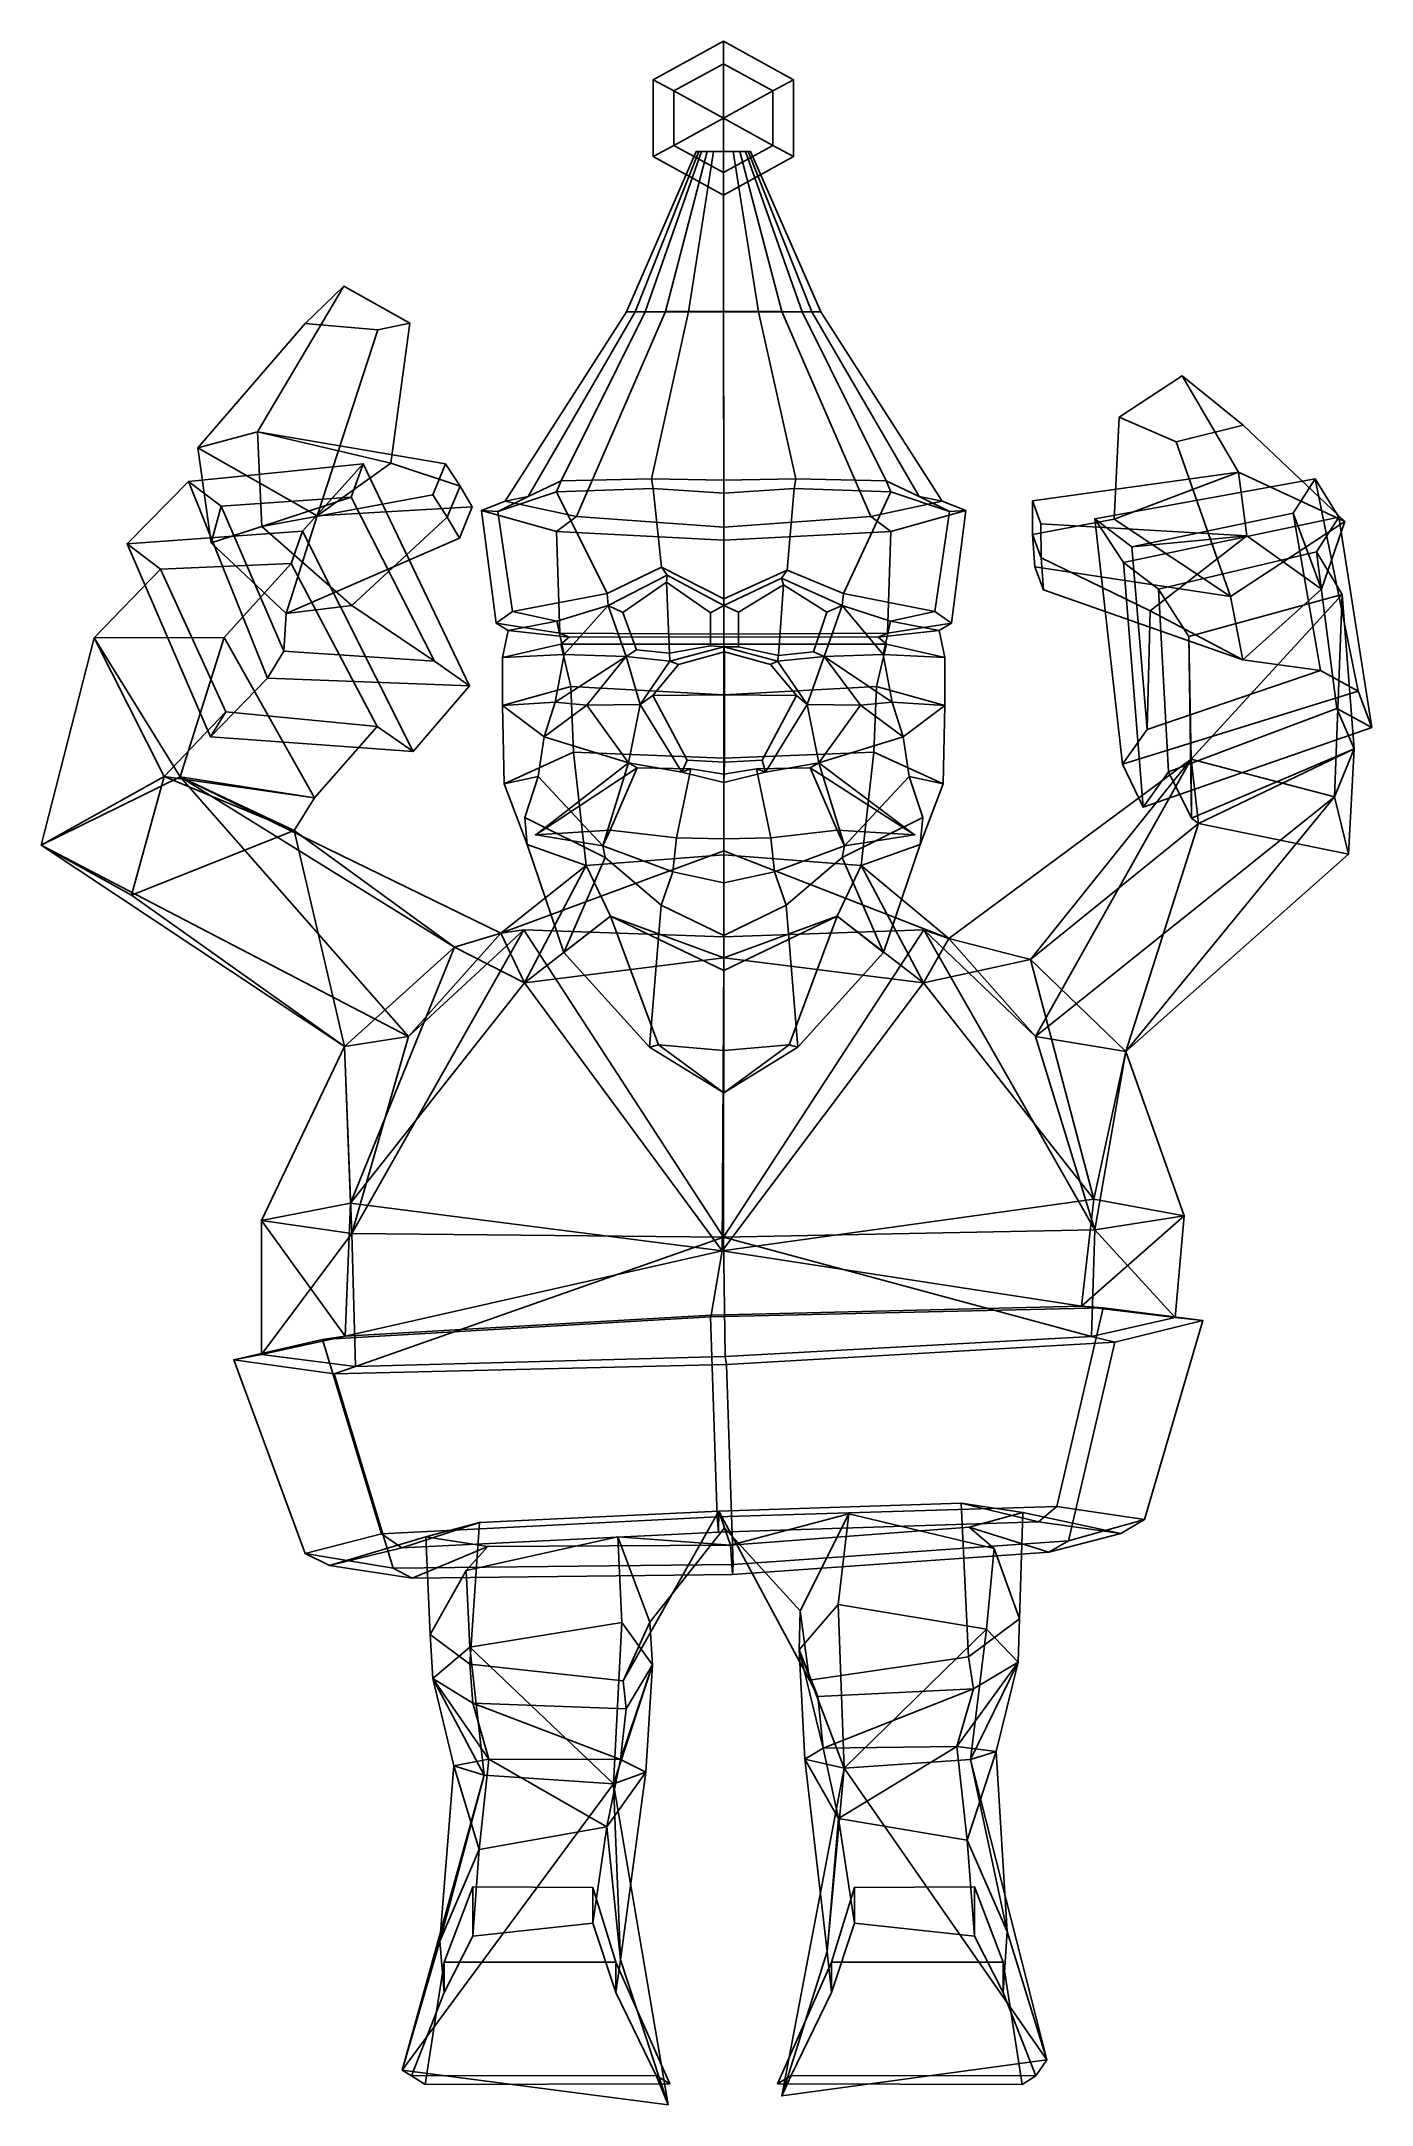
# Model space of a CAD drawing. Extents: x -189 to 176, y -159 to 408.
import ezdxf

# ---------------------------------------------------------------- set-up
doc = ezdxf.new("R2010")
doc.units = 0

msp = doc.modelspace()

# ---------------------------------------------------------------- linework, layer by layer
for p in [(-53.499561, 190.028381, 96.495125), (50.507008, 190.028381, 96.495125)]:
    msp.add_point(p)
for points in [[(-15.578745, 394.205017, 63.430351), (-1.969854, 401.66925, 63.430351), (-1.969851, 407.852844, 48.941158), (-21.21575, 397.296814, 48.941162)], [(-15.578739, 394.205017, 34.451965), (-21.21575, 397.296814, 48.941162), (-1.969851, 407.852844, 48.941158), (-1.969848, 401.66925, 34.451965)], [(11.639069, 394.205017, 63.430351), (17.276043, 397.296814, 48.941158), (-1.969851, 407.852844, 48.941158), (-1.969854, 401.66925, 63.430351)], [(11.639072, 394.205017, 34.451965), (-1.969848, 401.66925, 34.451965), (-1.969851, 407.852844, 48.941158), (17.276043, 397.296814, 48.941158)], [(-21.21575, 376.184753, 48.941162), (-15.578745, 379.27655, 63.430351), (-15.578745, 394.205017, 63.430351), (-21.21575, 397.296814, 48.941162)], [(-21.21575, 376.184753, 48.941162), (-21.21575, 397.296814, 48.941162), (-15.578739, 394.205017, 34.451965), (-15.578739, 379.27655, 34.451965)], [(-1.969855, 386.740784, 69.431976), (-1.969854, 401.66925, 63.430351), (-15.578745, 394.205017, 63.430351)], [(-1.969856, 386.740784, 28.450333), (-15.578739, 394.205017, 34.451965), (-1.969848, 401.66925, 34.451965)], [(-1.969856, 386.740784, 28.450333), (-1.969848, 401.66925, 34.451965), (11.639072, 394.205017, 34.451965)], [(-1.969855, 386.740784, 69.431976), (11.639069, 394.205017, 63.430351), (-1.969854, 401.66925, 63.430351)], [(17.276043, 376.184753, 48.941158), (17.276043, 397.296814, 48.941158), (11.639069, 394.205017, 63.430351), (11.639069, 379.27655, 63.430351)], [(17.276043, 376.184753, 48.941158), (11.639072, 379.27655, 34.451965), (11.639072, 394.205017, 34.451965), (17.276043, 397.296814, 48.941158)], [(-15.578745, 379.27655, 63.430351), (-1.969855, 386.740784, 69.431976), (-15.578745, 394.205017, 63.430351)], [(-15.578739, 379.27655, 34.451965), (-15.578739, 394.205017, 34.451965), (-1.969856, 386.740784, 28.450333)], [(11.639072, 379.27655, 34.451965), (-1.969856, 386.740784, 28.450333), (11.639072, 394.205017, 34.451965)], [(11.639069, 379.27655, 63.430351), (11.639069, 394.205017, 63.430351), (-1.969855, 386.740784, 69.431976)], [(-1.969854, 371.812317, 63.430351), (-1.969855, 386.740784, 69.431976), (-15.578745, 379.27655, 63.430351)], [(-1.969848, 371.812317, 34.451965), (-15.578739, 379.27655, 34.451965), (-1.969856, 386.740784, 28.450333)], [(-1.969848, 371.812317, 34.451965), (-1.969856, 386.740784, 28.450333), (11.639072, 379.27655, 34.451965)], [(-1.969854, 371.812317, 63.430351), (11.639069, 379.27655, 63.430351), (-1.969855, 386.740784, 69.431976)], [(-9.452437, 377.607361, 47.415455), (-6.451492, 377.626282, 43.899387), (-17.898188, 333.626282, 30.320601), (-28.615849, 333.607391, 41.662754)], [(-8.765778, 377.588074, 51.012367), (-9.452437, 377.607361, 47.415455), (-28.615849, 333.607391, 41.662754), (-26.163492, 333.588043, 53.265697)], [(-8.015762, 377.564026, 55.471481), (-8.765778, 377.588074, 51.012367), (-26.163492, 333.588043, 53.265697), (-23.484865, 333.564056, 67.64994)], [(-4.675262, 377.552429, 57.636448), (-8.015762, 377.564026, 55.471481), (-23.484865, 333.564056, 67.64994), (-11.554507, 333.552399, 74.633705)], [(-1.969851, 365.628723, 48.941158), (-1.969854, 371.812317, 63.430351), (-15.578745, 379.27655, 63.430351), (-21.21575, 376.184753, 48.941162)], [(-1.969851, 365.628723, 48.941158), (-21.21575, 376.184753, 48.941162), (-15.578739, 379.27655, 34.451965), (-1.969848, 371.812317, 34.451965)], [(-6.451492, 377.626282, 43.899387), (-1.97984, 377.639038, 41.530643), (-1.928, 333.639038, 22.679499), (-17.898188, 333.626282, 30.320601)], [(-1.97984, 377.545593, 58.899921), (-4.675262, 377.552429, 57.636448), (-11.554507, 333.552399, 74.633705), (-1.928, 333.545593, 78.709419)], [(2.491812, 377.626282, 43.899387), (14.042187, 333.626282, 30.320601), (-1.928, 333.639038, 22.679499), (-1.97984, 377.639038, 41.530643)], [(-1.97984, 377.545593, 58.899921), (-1.928, 333.545593, 78.709419), (7.698507, 333.552399, 74.633705), (0.715582, 377.552429, 57.636448)], [(-1.969851, 365.628723, 48.941158), (17.276043, 376.184753, 48.941158), (11.639069, 379.27655, 63.430351), (-1.969854, 371.812317, 63.430351)], [(-1.969851, 365.628723, 48.941158), (-1.969848, 371.812317, 34.451965), (11.639072, 379.27655, 34.451965), (17.276043, 376.184753, 48.941158)], [(0.715582, 377.552429, 57.636448), (7.698507, 333.552399, 74.633705), (19.628866, 333.564056, 67.64994), (4.056083, 377.564026, 55.471481)], [(5.49276, 377.607361, 47.415455), (24.759855, 333.607391, 41.662754), (14.042187, 333.626282, 30.320601), (2.491812, 377.626282, 43.899387)], [(4.056083, 377.564026, 55.471481), (19.628866, 333.564056, 67.64994), (22.307491, 333.588043, 53.265697), (4.806098, 377.588074, 51.012367)], [(4.806098, 377.588074, 51.012367), (22.307491, 333.588043, 53.265697), (24.759855, 333.607391, 41.662754), (5.49276, 377.607361, 47.415455)], [(-116.796135, 330.330078, 131.516525), (-106.17205, 340.607208, 122.633537), (-129.878754, 300.611115, 93.317497), (-146.310257, 296.257019, 116.628166)], [(-88.040619, 330.467651, 123.863396), (-93.303268, 292.051971, 100.156601), (-129.878754, 300.611115, 93.317497), (-106.17205, 340.607208, 122.633537)], [(-96.842087, 328.655243, 136.360626), (-88.040619, 330.467651, 123.863396), (-106.17205, 340.607208, 122.633537), (-116.796135, 330.330078, 131.516525)], [(-96.842087, 328.655243, 136.360626), (-116.796135, 330.330078, 131.516525), (-146.310257, 296.257019, 116.628166), (-113.487076, 277.589539, 118.397804)], [(-96.842087, 328.655243, 136.360626), (-113.487076, 277.589539, 118.397804), (-93.303268, 292.051971, 100.156601), (-88.040619, 330.467651, 123.863396)], [(-42.271126, 277.36557, 16.319864), (-61.859039, 281.614014, 37.509758), (-28.615849, 333.607391, 41.662754), (-17.898188, 333.626282, 30.320601)], [(-61.859039, 281.614014, 37.509758), (-55.5891, 282.914063, 60.679428), (-26.163492, 333.588043, 53.265697), (-28.615849, 333.607391, 41.662754)], [(-55.5891, 282.914063, 60.679428), (-46.548569, 287.193878, 88.605896), (-23.484865, 333.564056, 67.64994), (-26.163492, 333.588043, 53.265697)], [(-46.548569, 287.193878, 88.605896), (-21.688263, 287.709778, 101.565422), (-11.554507, 333.552399, 74.633705), (-23.484865, 333.564056, 67.64994)], [(-1.9, 274.470825, -2.974264), (-42.271126, 277.36557, 16.319864), (-17.898188, 333.626282, 30.320601), (-1.928, 333.639038, 22.679499)], [(-1.9, 287.392395, 108.993706), (-1.928, 333.545593, 78.709419), (-11.554507, 333.552399, 74.633705), (-21.688263, 287.709778, 101.565422)], [(-1.9, 274.470825, -2.974264), (-1.928, 333.639038, 22.679499), (14.042187, 333.626282, 30.320601), (38.471123, 277.36557, 16.319864)], [(-1.9, 287.392395, 108.993706), (17.88826, 287.709778, 101.565422), (7.698507, 333.552399, 74.633705), (-1.928, 333.545593, 78.709419)], [(42.748573, 287.193878, 88.605896), (19.628866, 333.564056, 67.64994), (7.698507, 333.552399, 74.633705), (17.88826, 287.709778, 101.565422)], [(38.471123, 277.36557, 16.319864), (14.042187, 333.626282, 30.320601), (24.759855, 333.607391, 41.662754), (58.059044, 281.614014, 37.509758)], [(51.789104, 282.914063, 60.679428), (22.307491, 333.588043, 53.265697), (19.628866, 333.564056, 67.64994), (42.748573, 287.193878, 88.605896)], [(58.059044, 281.614014, 37.509758), (24.759855, 333.607391, 41.662754), (22.307491, 333.588043, 53.265697), (51.789104, 282.914063, 60.679428)], [(106.707024, 304.673065, 139.895264), (123.967827, 315.977142, 135.666412), (139.430069, 289.519653, 75.305191), (105.302803, 276.700897, 94.102676)], [(122.304306, 297.932861, 148.864761), (140.740799, 302.419159, 136.007782), (123.967827, 315.977142, 135.666412), (106.707024, 304.673065, 139.895264)], [(140.740799, 302.419159, 136.007782), (168.656158, 275.980103, 91.575188), (139.430069, 289.519653, 75.305191), (123.967827, 315.977142, 135.666412)], [(-146.310257, 296.257019, 116.628166), (-129.878754, 300.611115, 93.317497), (-128.686539, 274.631042, 82.076317), (-142.639893, 270.129944, 101.611229)], [(-78.292671, 291.87149, 86.58638), (-81.771301, 283.299133, 81.718895), (-128.686539, 274.631042, 82.076317), (-129.878754, 300.611115, 93.317497)], [(-74.256271, 285.73172, 93.696899), (-78.292671, 291.87149, 86.58638), (-129.878754, 300.611115, 93.317497), (-93.303268, 292.051971, 100.156601)], [(122.304306, 297.932861, 148.864761), (106.707024, 304.673065, 139.895264), (105.302803, 276.700897, 94.102676), (137.223434, 255.399231, 98.590897)], [(122.304306, 297.932861, 148.864761), (137.223434, 255.399231, 98.590897), (168.656158, 275.980103, 91.575188), (140.740799, 302.419159, 136.007782)], [(-113.487076, 277.589539, 118.397804), (-146.310257, 296.257019, 116.628166), (-142.639893, 270.129944, 101.611229), (-122.041992, 250.766907, 109.1576)], [(-148.883682, 287.014587, 113.776871), (-100.886505, 291.864563, 74.571007), (-117.563591, 273.328033, 53.889252), (-165.693817, 269.890259, 90.947243)], [(-148.883682, 287.014587, 113.776871), (-139.840424, 280.190887, 112.591423), (-104.178917, 282.660004, 84.043472), (-100.886505, 291.864563, 74.571007)], [(-87.202057, 212.84082, 78.97377), (-117.563591, 273.328033, 53.889252), (-100.886505, 291.864563, 74.571007), (-71.653732, 230.882294, 101.99588)], [(-70.943413, 280.018707, 100.840294), (-74.256271, 285.73172, 93.696899), (-93.303268, 292.051971, 100.156601), (-113.487076, 277.589539, 118.397804)], [(-71.653732, 230.882294, 101.99588), (-100.886505, 291.864563, 74.571007), (-104.178917, 282.660004, 84.043472), (-81.332893, 237.666412, 103.666428)], [(-74.256271, 285.73172, 93.696899), (-77.837723, 277.176331, 88.864227), (-81.771301, 283.299133, 81.718895), (-78.292671, 291.87149, 86.58638)], [(82.855446, 272.407166, 92.18084), (105.302803, 276.700897, 94.102676), (139.430069, 289.519653, 75.305191), (82.884834, 281.672058, 85.655472)], [(82.884834, 281.672058, 85.655472), (139.430069, 289.519653, 75.305191), (141.762955, 272.114258, 47.781498), (85.20417, 275.341095, 74.92437)], [(168.656158, 275.980103, 91.575188), (162.282776, 257.44281, 62.725075), (141.762955, 272.114258, 47.781498), (139.430069, 289.519653, 75.305191)], [(-142.77562, 216.872803, 115.574081), (-127.183548, 232.989594, 141.35762), (-148.883682, 287.014587, 113.776871), (-165.693817, 269.890259, 90.947243)], [(-127.183548, 232.989594, 141.35762), (-122.709167, 240.443787, 132.394287), (-139.840424, 280.190887, 112.591423), (-148.883682, 287.014587, 113.776871)], [(-77.837723, 277.176331, 88.864227), (-103.985054, 252.976288, 88.683334), (-128.686539, 274.631042, 82.076317), (-81.771301, 283.299133, 81.718895)], [(-70.943413, 280.018707, 100.840294), (-74.441696, 271.422791, 95.961746), (-77.837723, 277.176331, 88.864227), (-74.256271, 285.73172, 93.696899)], [(-47.79092, 284.123016, 92.966484), (-46.548569, 287.193878, 88.605896), (-55.5891, 282.914063, 60.679428), (-63.887779, 278.750275, 61.73048)], [(-33.883507, 256.224945, 96.802116), (-47.79092, 284.123016, 92.966484), (-63.887779, 278.750275, 61.73048), (-59.840714, 251.295624, 77.739914)], [(-21.299599, 285.033386, 106.255333), (-21.688263, 287.709778, 101.565422), (-46.548569, 287.193878, 88.605896), (-47.79092, 284.123016, 92.966484)], [(-18.942772, 263.470642, 108.592934), (-21.299599, 285.033386, 106.255333), (-47.79092, 284.123016, 92.966484), (-33.883507, 256.224945, 96.802116)], [(-1.9, 283.755066, 112.282356), (-1.9, 287.392395, 108.993706), (-21.688263, 287.709778, 101.565422), (-21.299599, 285.033386, 106.255333)], [(-1.9, 254.805237, 112.074959), (-1.9, 283.755066, 112.282356), (-21.299599, 285.033386, 106.255333), (-18.942772, 263.470642, 108.592934)], [(-1.9, 283.755066, 112.282356), (17.499596, 285.033386, 106.255333), (17.88826, 287.709778, 101.565422), (-1.9, 287.392395, 108.993706)], [(-1.9, 254.805237, 112.074959), (15.546495, 262.663208, 108.592934), (17.499596, 285.033386, 106.255333), (-1.9, 283.755066, 112.282356)], [(15.546495, 262.663208, 108.592934), (30.955547, 256.224945, 96.802124), (43.990925, 284.123016, 92.966484), (17.499596, 285.033386, 106.255333)], [(17.499596, 285.033386, 106.255333), (43.990925, 284.123016, 92.966484), (42.748573, 287.193878, 88.605896), (17.88826, 287.709778, 101.565422)], [(30.955547, 256.224945, 96.802124), (56.040722, 251.295624, 77.739914), (60.08778, 278.750275, 61.73048), (43.990925, 284.123016, 92.966484)], [(43.990925, 284.123016, 92.966484), (60.08778, 278.750275, 61.73048), (51.789104, 282.914063, 60.679428), (42.748573, 287.193878, 88.605896)], [(160.465103, 287.748352, 65.202347), (166.970886, 277.221527, 34.479782), (107.892014, 264.79184, 26.941872), (99.984322, 276.705963, 56.010513)], [(160.465103, 287.748352, 65.202347), (99.984322, 276.705963, 56.010513), (110.131363, 269.054718, 60.887794), (154.449432, 278.332977, 67.418335)], [(172.336777, 229.462402, 89.943077), (160.465103, 287.748352, 65.202347), (154.449432, 278.332977, 67.418335), (161.9879, 235.069275, 85.772942)], [(176.043701, 219.499634, 57.467598), (166.970886, 277.221527, 34.479782), (160.465103, 287.748352, 65.202347), (172.336777, 229.462402, 89.943077)], [(-142.639893, 270.129944, 101.611229), (-128.686539, 274.631042, 82.076317), (-104.178917, 282.660004, 84.043472), (-139.840424, 280.190887, 112.591423)], [(-122.041992, 250.766907, 109.1576), (-142.639893, 270.129944, 101.611229), (-139.840424, 280.190887, 112.591423), (-122.709167, 240.443787, 132.394287)], [(-103.985054, 252.976288, 88.683334), (-81.332893, 237.666412, 103.666428), (-104.178917, 282.660004, 84.043472), (-128.686539, 274.631042, 82.076317)], [(-70.943413, 280.018707, 100.840294), (-113.487076, 277.589539, 118.397804), (-122.041992, 250.766907, 109.1576), (-74.441696, 271.422791, 95.961746)], [(-63.887779, 278.750275, 61.73048), (-55.5891, 282.914063, 60.679428), (-61.859039, 281.614014, 37.509758), (-68.413467, 278.995697, 35.851646)], [(-68.413467, 278.995697, 35.851646), (-61.859039, 281.614014, 37.509758), (-42.271126, 277.36557, 16.319864), (-47.799843, 273.230621, 12.511164)], [(-59.840714, 251.295624, 77.739914), (-63.887779, 278.750275, 61.73048), (-68.413467, 278.995697, 35.851646), (-64.414131, 248.131836, 40.018829)], [(-64.414131, 248.131836, 40.018829), (-68.413467, 278.995697, 35.851646), (-47.799843, 273.230621, 12.511164), (-46.904514, 245.393494, 13.866787)], [(64.613472, 278.995697, 35.851646), (43.999844, 273.230621, 12.511164), (38.471123, 277.36557, 16.319864), (58.059044, 281.614014, 37.509758)], [(60.614136, 248.131836, 40.018829), (43.104519, 245.393494, 13.866787), (43.999844, 273.230621, 12.511164), (64.613472, 278.995697, 35.851646)], [(60.08778, 278.750275, 61.73048), (64.613472, 278.995697, 35.851646), (58.059044, 281.614014, 37.509758), (51.789104, 282.914063, 60.679428)], [(56.040722, 251.295624, 77.739914), (60.614136, 248.131836, 40.018829), (64.613472, 278.995697, 35.851646), (60.08778, 278.750275, 61.73048)], [(82.855446, 272.407166, 92.18084), (82.884834, 281.672058, 85.655472), (85.20417, 275.341095, 74.92437), (85.298012, 266.082306, 81.452019)], [(162.282776, 257.44281, 62.725075), (154.449432, 278.332977, 67.418335), (110.131363, 269.054718, 60.887794), (141.762955, 272.114258, 47.781498)], [(140.664307, 238.080383, 71.145538), (161.9879, 235.069275, 85.772942), (154.449432, 278.332977, 67.418335), (162.282776, 257.44281, 62.725075)], [(-165.693817, 269.890259, 90.947243), (-117.563591, 273.328033, 53.889252), (-120.640938, 264.495483, 62.920246), (-156.528046, 262.938843, 89.773048)], [(-74.441696, 271.422791, 95.961746), (-122.041992, 250.766907, 109.1576), (-103.985054, 252.976288, 88.683334), (-77.837723, 277.176331, 88.864227)], [(-87.202057, 212.84082, 78.97377), (-97.064598, 219.719574, 80.702232), (-120.640938, 264.495483, 62.920246), (-117.563591, 273.328033, 53.889252)], [(-47.799843, 273.230621, 12.511164), (-42.271126, 277.36557, 16.319864), (-1.9, 274.470825, -2.974264), (-1.9, 270.855133, -7.526243)], [(-46.904514, 245.393494, 13.866787), (-47.799843, 273.230621, 12.511164), (-1.9, 270.855133, -7.526243), (-1.9, 245.1073, -5.901319)], [(43.999844, 273.230621, 12.511164), (-1.9, 270.855133, -7.526243), (-1.9, 274.470825, -2.974264), (38.471123, 277.36557, 16.319864)], [(43.104519, 245.393494, 13.866787), (-1.9, 245.1073, -5.901319), (-1.9, 270.855133, -7.526243), (43.999844, 273.230621, 12.511164)], [(83.552284, 263.580658, 98.636383), (137.223434, 255.399231, 98.590897), (105.302803, 276.700897, 94.102676), (82.855446, 272.407166, 92.18084)], [(83.552284, 263.580658, 98.636383), (82.855446, 272.407166, 92.18084), (85.298012, 266.082306, 81.452019), (85.889748, 257.231689, 87.874039)], [(85.298012, 266.082306, 81.452019), (85.20417, 275.341095, 74.92437), (141.762955, 272.114258, 47.781498), (115.241638, 251.464478, 55.77462)], [(113.274979, 197.563721, 52.65485), (107.632401, 209.371094, 83.085236), (99.984322, 276.705963, 56.010513), (107.892014, 264.79184, 26.941872)], [(107.632401, 209.371094, 83.085236), (114.424667, 218.956238, 80.965981), (110.131363, 269.054718, 60.887794), (99.984322, 276.705963, 56.010513)], [(166.970886, 277.221527, 34.479782), (160.897736, 267.645142, 36.742966), (117.532272, 257.423126, 31.612015), (107.892014, 264.79184, 26.941872)], [(115.241638, 251.464478, 55.77462), (141.762955, 272.114258, 47.781498), (110.131363, 269.054718, 60.887794), (114.424667, 218.956238, 80.965981)], [(137.223434, 255.399231, 98.590897), (140.664307, 238.080383, 71.145538), (162.282776, 257.44281, 62.725075), (168.656158, 275.980103, 91.575188)], [(176.043701, 219.499634, 57.467598), (166.454437, 224.678772, 53.609478), (160.897736, 267.645142, 36.742966), (166.970886, 277.221527, 34.479782)], [(-142.77562, 216.872803, 115.574081), (-165.693817, 269.890259, 90.947243), (-156.528046, 262.938843, 89.773048), (-138.621445, 223.765625, 107.273788)], [(160.897736, 267.645142, 36.742966), (167.930206, 255.989136, 3.288948), (125.801514, 244.426941, -1.098308), (117.532272, 257.423126, 31.612015)], [(171.196945, 213.646301, 19.458632), (167.930206, 255.989136, 3.288948), (160.897736, 267.645142, 36.742966), (166.454437, 224.678772, 53.609478)], [(-156.528046, 262.938843, 89.773048), (-120.640938, 264.495483, 62.920246), (-139.034302, 244.199951, 39.318951), (-174.727325, 244.123993, 64.887749)], [(-155.516953, 206.056946, 80.601097), (-138.621445, 223.765625, 107.273788), (-156.528046, 262.938843, 89.773048), (-174.727325, 244.123993, 64.887749)], [(-139.034302, 244.199951, 39.318951), (-120.640938, 264.495483, 62.920246), (-97.064598, 219.719574, 80.702232), (-114.221344, 200.147003, 55.657902)], [(-18.942772, 263.470642, 108.592934), (-33.883507, 256.224945, 96.802116), (-33.590797, 252.92804, 94.976685), (-17.374081, 261.256104, 107.094673)], [(-17.632929, 259.360931, 104.469688), (-17.374081, 261.256104, 107.094673), (-33.590797, 252.92804, 94.976685), (-29.570061, 250.992188, 94.654114)], [(-1.9, 254.805237, 112.074959), (-18.942772, 263.470642, 108.592934), (-17.374081, 261.256104, 107.094673), (-1.9, 252.923645, 109.102097)], [(-17.632929, 259.360931, 104.469688), (-5.485055, 250.989014, 106.095718), (-1.9, 252.923645, 109.102097), (-17.374081, 261.256104, 107.094673)], [(-1.9, 254.805237, 112.074959), (-1.9, 252.923645, 109.102097), (13.977801, 260.448669, 107.094673), (15.546495, 262.663208, 108.592934)], [(15.546495, 262.663208, 108.592934), (13.977801, 260.448669, 107.094673), (30.662834, 252.92804, 94.976685), (30.955547, 256.224945, 96.802124)], [(83.552284, 263.580658, 98.636383), (85.889748, 257.231689, 87.874039), (140.664307, 238.080383, 71.145538), (137.223434, 255.399231, 98.590897)], [(85.889748, 257.231689, 87.874039), (85.298012, 266.082306, 81.452019), (115.241638, 251.464478, 55.77462), (140.664307, 238.080383, 71.145538)], [(113.274979, 197.563721, 52.65485), (107.892014, 264.79184, 26.941872), (117.532272, 257.423126, 31.612015), (120.219032, 207.298309, 50.511959)], [(-47.675175, 248.63974, 78.249641), (-33.590797, 252.92804, 94.976685), (-33.883507, 256.224945, 96.802116), (-59.840714, 251.295624, 77.739914)], [(-16.733572, 239.867798, 102.64016), (-17.632929, 259.360931, 104.469688), (-29.570061, 250.992188, 94.654114), (-25.823059, 240.802368, 97.547935)], [(-5.485055, 250.989014, 106.095718), (-17.632929, 259.360931, 104.469688), (-16.733572, 239.867798, 102.64016), (-5.485055, 241.871765, 106.939919)], [(14.484674, 258.665771, 104.268639), (13.977801, 260.448669, 107.094673), (-1.9, 252.923645, 109.102097), (2.138192, 251.108276, 106.276031)], [(2.138192, 251.108276, 106.276031), (2.138192, 241.603668, 107.318275), (13.16766, 239.255432, 102.009949), (14.484674, 258.665771, 104.268639)], [(13.16766, 239.255432, 102.009949), (22.729984, 240.251465, 95.723228), (26.404018, 251.111694, 92.15062), (14.484674, 258.665771, 104.268639)], [(14.484674, 258.665771, 104.268639), (26.404018, 251.111694, 92.15062), (30.662834, 252.92804, 94.976685), (13.977801, 260.448669, 107.094673)], [(43.875175, 248.63974, 78.249641), (56.040722, 251.295624, 77.739914), (30.955547, 256.224945, 96.802124), (30.662834, 252.92804, 94.976685)], [(125.801514, 244.426941, -1.098308), (126.538307, 194.58432, 17.299337), (120.219032, 207.298309, 50.511959), (117.532272, 257.423126, 31.612015)], [(167.930206, 255.989136, 3.288948), (126.504143, 210.737549, -41.764286), (125.801514, 244.426941, -1.098308)], [(167.930206, 255.989136, 3.288948), (165.78508, 200.386475, -56.96104), (126.504143, 210.737549, -41.764286)], [(171.196945, 213.646301, 19.458632), (165.78508, 200.386475, -56.96104), (167.930206, 255.989136, 3.288948)], [(-122.041992, 250.766907, 109.1576), (-122.709167, 240.443787, 132.394287), (-81.332893, 237.666412, 103.666428), (-103.985054, 252.976288, 88.683334)], [(-59.840714, 251.295624, 77.739914), (-64.414131, 248.131836, 40.018829), (-61.108589, 246.118103, 41.26128), (-47.675175, 248.63974, 78.249641)], [(-45.702423, 239.522278, 78.655991), (-33.590797, 252.92804, 94.976685), (-47.675175, 248.63974, 78.249641)], [(-28.66053, 238.96167, 98.549278), (-33.590797, 252.92804, 94.976685), (-45.702423, 239.522278, 78.655991)], [(-25.823059, 240.802368, 97.547935), (-29.570061, 250.992188, 94.654114), (-33.590797, 252.92804, 94.976685), (-28.66053, 238.96167, 98.549278)], [(-5.485055, 241.871765, 106.939919), (-1.9, 241.624329, 110.144325), (-1.9, 252.923645, 109.102097), (-5.485055, 250.989014, 106.095718)], [(2.138192, 241.603668, 107.318275), (2.138192, 251.108276, 106.276031), (-1.9, 252.923645, 109.102097), (-1.9, 241.624329, 110.144325)], [(22.729984, 240.251465, 95.723228), (25.732569, 238.96167, 98.549278), (30.662834, 252.92804, 94.976685), (26.404018, 251.111694, 92.15062)], [(25.732569, 238.96167, 98.549278), (41.90242, 239.522278, 78.655991), (30.662834, 252.92804, 94.976685)], [(41.90242, 239.522278, 78.655991), (43.875175, 248.63974, 78.249641), (30.662834, 252.92804, 94.976685)], [(56.040722, 251.295624, 77.739914), (43.875175, 248.63974, 78.249641), (57.308598, 246.118103, 41.26128), (60.614136, 248.131836, 40.018829)], [(140.664307, 238.080383, 71.145538), (115.241638, 251.464478, 55.77462), (114.424667, 218.956238, 80.965981), (161.9879, 235.069275, 85.772942)], [(-174.727325, 244.123993, 64.887749), (-151.115372, 205.939301, 4.651575), (-189.277847, 187.179932, 14.447527)], [(-155.516953, 206.056946, 80.601097), (-174.727325, 244.123993, 64.887749), (-189.277847, 187.179932, 14.447527)], [(-174.727325, 244.123993, 64.887749), (-139.034302, 244.199951, 39.318951), (-151.115372, 205.939301, 4.651575)], [(-114.221344, 200.147003, 55.657902), (-151.115372, 205.939301, 4.651575), (-139.034302, 244.199951, 39.318951)], [(-64.414131, 248.131836, 40.018829), (-46.904514, 245.393494, 13.866787), (-44.318386, 244.281006, 14.896184), (-61.108589, 246.118103, 41.26128)], [(-47.675175, 248.63974, 78.249641), (-61.108589, 246.118103, 41.26128), (-62.612999, 238.706116, 42.462151), (-45.702423, 239.522278, 78.655991)], [(-62.612999, 238.706116, 42.462151), (-61.108589, 246.118103, 41.26128), (-44.318386, 244.281006, 14.896184), (-46.630749, 242.385498, 12.67251)], [(-46.904514, 245.393494, 13.866787), (-1.9, 245.1073, -5.901319), (-1.9, 244.353821, -2.27502), (-44.318386, 244.281006, 14.896184)], [(-46.630749, 242.385498, 12.67251), (-44.318386, 244.281006, 14.896184), (-1.9, 244.353821, -2.27502), (-1.9, 242.31134, -2.405132)], [(43.104519, 245.393494, 13.866787), (40.518391, 244.281006, 14.896184), (-1.9, 244.353821, -2.27502), (-1.9, 245.1073, -5.901319)], [(42.830746, 242.385498, 12.67251), (-1.9, 242.31134, -2.405132), (-1.9, 244.353821, -2.27502), (40.518391, 244.281006, 14.896184)], [(60.614136, 248.131836, 40.018829), (57.308598, 246.118103, 41.26128), (40.518391, 244.281006, 14.896184), (43.104519, 245.393494, 13.866787)], [(58.813, 238.706116, 42.462151), (42.830746, 242.385498, 12.67251), (40.518391, 244.281006, 14.896184), (57.308598, 246.118103, 41.26128)], [(43.875175, 248.63974, 78.249641), (41.90242, 239.522278, 78.655991), (58.813, 238.706116, 42.462151), (57.308598, 246.118103, 41.26128)], [(126.538307, 194.58432, 17.299337), (125.801514, 244.426941, -1.098308), (126.504143, 210.737549, -41.764286)], [(-127.183548, 232.989594, 141.35762), (-71.653732, 230.882294, 101.99588), (-81.332893, 237.666412, 103.666428), (-122.709167, 240.443787, 132.394287)], [(-62.634781, 225.512207, 44.641083), (-62.612999, 238.706116, 42.462151), (-46.630749, 242.385498, 12.67251), (-43.885971, 230.688446, 11.188781)], [(-45.702423, 239.522278, 78.655991), (-62.612999, 238.706116, 42.462151), (-62.634781, 225.512207, 44.641083), (-48.144192, 226.423096, 78.504814)], [(-48.144192, 226.423096, 78.504814), (-28.66053, 238.96167, 98.549278), (-45.702423, 239.522278, 78.655991)], [(-39.490215, 225.606384, 101.72583), (-28.66053, 238.96167, 98.549278), (-48.144192, 226.423096, 78.504814)], [(-43.885971, 230.688446, 11.188781), (-46.630749, 242.385498, 12.67251), (-1.9, 242.31134, -2.405132), (-1.9, 228.43512, -0.945824)], [(-39.490215, 225.606384, 101.72583), (-24.858456, 225.759705, 104.760262), (-28.66053, 238.96167, 98.549278)], [(-16.733572, 239.867798, 102.64016), (-25.823059, 240.802368, 97.547935), (-28.66053, 238.96167, 98.549278), (-16.70068, 237.680756, 104.835991)], [(-24.858456, 225.759705, 104.760262), (-16.70068, 237.680756, 104.835991), (-28.66053, 238.96167, 98.549278)], [(-1.641618, 228.421082, 128.666168), (-1.641618, 240.237976, 124.536148), (-14.264492, 236.803711, 121.01963), (-21.34082, 228.23938, 122.216965)], [(-16.733572, 239.867798, 102.64016), (-16.70068, 237.680756, 104.835991), (-1.9, 241.624329, 110.144325), (-5.485055, 241.871765, 106.939919)], [(-1.641618, 240.237976, 124.536148), (-1.9, 241.624329, 110.144325), (-16.70068, 237.680756, 104.835991), (-14.264492, 236.803711, 121.01963)], [(40.085972, 230.688446, 11.188781), (-1.9, 228.43512, -0.945824), (-1.9, 242.31134, -2.405132), (42.830746, 242.385498, 12.67251)], [(-1.641618, 240.237976, 124.536148), (10.981255, 236.803711, 121.01963), (12.900679, 237.680756, 104.835991), (-1.9, 241.624329, 110.144325)], [(13.16766, 239.255432, 102.009949), (2.138192, 241.603668, 107.318275), (-1.9, 241.624329, 110.144325), (12.900679, 237.680756, 104.835991)], [(-1.641618, 228.421082, 128.666168), (18.057583, 228.23938, 122.216965), (10.981255, 236.803711, 121.01963), (-1.641618, 240.237976, 124.536148)], [(13.16766, 239.255432, 102.009949), (12.900679, 237.680756, 104.835991), (25.732569, 238.96167, 98.549278), (22.729984, 240.251465, 95.723228)], [(21.058456, 225.759705, 104.760262), (25.732569, 238.96167, 98.549278), (12.900679, 237.680756, 104.835991)], [(35.690216, 225.606384, 101.72583), (25.732569, 238.96167, 98.549278), (21.058456, 225.759705, 104.760262)], [(44.344196, 226.423096, 78.504814), (41.90242, 239.522278, 78.655991), (25.732569, 238.96167, 98.549278)], [(35.690216, 225.606384, 101.72583), (44.344196, 226.423096, 78.504814), (25.732569, 238.96167, 98.549278)], [(58.834785, 225.512207, 44.641083), (40.085972, 230.688446, 11.188781), (42.830746, 242.385498, 12.67251), (58.813, 238.706116, 42.462151)], [(41.90242, 239.522278, 78.655991), (44.344196, 226.423096, 78.504814), (58.834785, 225.512207, 44.641083), (58.813, 238.706116, 42.462151)], [(-142.77562, 216.872803, 115.574081), (-87.202057, 212.84082, 78.97377), (-71.653732, 230.882294, 101.99588), (-127.183548, 232.989594, 141.35762)], [(-21.34082, 228.23938, 122.216965), (-14.264492, 236.803711, 121.01963), (-16.70068, 237.680756, 104.835991), (-24.858456, 225.759705, 104.760262)], [(18.057583, 228.23938, 122.216965), (21.058456, 225.759705, 104.760262), (12.900679, 237.680756, 104.835991), (10.981255, 236.803711, 121.01963)], [(172.336777, 229.462402, 89.943077), (161.9879, 235.069275, 85.772942), (114.424667, 218.956238, 80.965981), (107.632401, 209.371094, 83.085236)], [(-62.198425, 203.957947, 46.003769), (-62.634781, 225.512207, 44.641083), (-43.885971, 230.688446, 11.188781), (-43.093254, 212.700775, 14.099627)], [(-43.093254, 212.700775, 14.099627), (-43.885971, 230.688446, 11.188781), (-1.9, 228.43512, -0.945824), (-1.9, 211.075073, 3.485335)], [(-11.916492, 210.491394, 117.381271), (-21.34082, 228.23938, 122.216965), (-24.858456, 225.759705, 104.760262), (-13.366461, 207.172668, 104.511536)], [(-1.641618, 209.96991, 122.611298), (-1.641618, 228.421082, 128.666168), (-21.34082, 228.23938, 122.216965), (-11.916492, 210.491394, 117.381271)], [(39.293255, 212.700775, 14.099627), (-1.9, 211.075073, 3.485335), (-1.9, 228.43512, -0.945824), (40.085972, 230.688446, 11.188781)], [(-1.641618, 209.96991, 122.611298), (8.633257, 210.491394, 117.381271), (18.057583, 228.23938, 122.216965), (-1.641618, 228.421082, 128.666168)], [(8.633257, 210.491394, 117.381271), (9.566461, 207.172668, 104.511536), (21.058456, 225.759705, 104.760262), (18.057583, 228.23938, 122.216965)], [(58.398434, 203.957947, 46.003769), (39.293255, 212.700775, 14.099627), (40.085972, 230.688446, 11.188781), (58.834785, 225.512207, 44.641083)], [(176.043701, 219.499634, 57.467598), (172.336777, 229.462402, 89.943077), (107.632401, 209.371094, 83.085236), (113.274979, 197.563721, 52.65485)], [(-114.221344, 200.147003, 55.657902), (-97.064598, 219.719574, 80.702232), (-138.621445, 223.765625, 107.273788), (-155.516953, 206.056946, 80.601097)], [(-142.77562, 216.872803, 115.574081), (-138.621445, 223.765625, 107.273788), (-97.064598, 219.719574, 80.702232), (-87.202057, 212.84082, 78.97377)], [(-48.144192, 226.423096, 78.504814), (-62.634781, 225.512207, 44.641083), (-51.210266, 216.899719, 77.948036)], [(-52.81601, 205.969849, 78.12674), (-51.210266, 216.899719, 77.948036), (-62.634781, 225.512207, 44.641083), (-62.198425, 203.957947, 46.003769)], [(-51.210266, 216.899719, 77.948036), (-39.490215, 225.606384, 101.72583), (-48.144192, 226.423096, 78.504814)], [(-27.993595, 209.79303, 98.608398), (-39.490215, 225.606384, 101.72583), (-51.210266, 216.899719, 77.948036)], [(-27.993595, 209.79303, 98.608398), (-24.858456, 225.759705, 104.760262), (-39.490215, 225.606384, 101.72583)], [(-13.366461, 207.172668, 104.511536), (-24.858456, 225.759705, 104.760262), (-27.993595, 209.79303, 98.608398)], [(9.566461, 207.172668, 104.511536), (24.193596, 209.79303, 98.608398), (21.058456, 225.759705, 104.760262)], [(24.193596, 209.79303, 98.608398), (35.690216, 225.606384, 101.72583), (21.058456, 225.759705, 104.760262)], [(24.193596, 209.79303, 98.608398), (47.410271, 216.899719, 77.948036), (35.690216, 225.606384, 101.72583)], [(47.410271, 216.899719, 77.948036), (44.344196, 226.423096, 78.504814), (35.690216, 225.606384, 101.72583)], [(44.344196, 226.423096, 78.504814), (47.410271, 216.899719, 77.948036), (58.834785, 225.512207, 44.641083)], [(49.016014, 205.969849, 78.12674), (58.398434, 203.957947, 46.003769), (58.834785, 225.512207, 44.641083), (47.410271, 216.899719, 77.948036)], [(176.043701, 219.499634, 57.467598), (113.274979, 197.563721, 52.65485), (120.219032, 207.298309, 50.511959), (166.454437, 224.678772, 53.609478)], [(126.538307, 194.58432, 17.299337), (171.196945, 213.646301, 19.458632), (166.454437, 224.678772, 53.609478), (120.219032, 207.298309, 50.511959)], [(-52.81601, 205.969849, 78.12674), (-35.101604, 186.967072, 104.917747), (-27.993595, 209.79303, 98.608398), (-51.210266, 216.899719, 77.948036)], [(49.016014, 205.969849, 78.12674), (47.410271, 216.899719, 77.948036), (24.193596, 209.79303, 98.608398), (31.301603, 186.967072, 104.917747)], [(-55.869884, 187.346283, 50.112881), (-62.198425, 203.957947, 46.003769), (-43.093254, 212.700775, 14.099627), (-39.614113, 181.6073, 31.855993)], [(-25.627405, 208.372375, 112.608627), (-27.993595, 209.79303, 98.608398), (-53.499561, 190.028381, 96.495125)], [(-53.499561, 190.028381, 96.495125), (-27.993595, 209.79303, 98.608398), (-35.101604, 186.967072, 104.917747)], [(-39.614113, 181.6073, 31.855993), (-43.093254, 212.700775, 14.099627), (-1.9, 211.075073, 3.485335), (-1.878063, 184.49292, 8.88728)], [(-25.627405, 208.372375, 112.608627), (-10.930035, 208.110107, 112.725739), (-13.366461, 207.172668, 104.511536), (-27.993595, 209.79303, 98.608398)], [(-1.641618, 209.96991, 122.611298), (-11.916492, 210.491394, 117.381271), (-13.366461, 207.172668, 104.511536), (-1.9, 204.385315, 110.43103)], [(35.869949, 181.6073, 31.855993), (-1.878063, 184.49292, 8.88728), (-1.9, 211.075073, 3.485335), (39.293255, 212.700775, 14.099627)], [(-1.641618, 209.96991, 122.611298), (-1.9, 204.385315, 110.43103), (9.566461, 207.172668, 104.511536), (8.633257, 210.491394, 117.381271)], [(21.827406, 208.372375, 112.608627), (24.193596, 209.79303, 98.608398), (9.566461, 207.172668, 104.511536), (7.130035, 208.110107, 112.725739)], [(21.827406, 208.372375, 112.608627), (50.507008, 190.028381, 96.495125), (24.193596, 209.79303, 98.608398)], [(50.507008, 190.028381, 96.495125), (31.301603, 186.967072, 104.917747), (24.193596, 209.79303, 98.608398)], [(52.069885, 187.346283, 50.112881), (35.869949, 181.6073, 31.855993), (39.293255, 212.700775, 14.099627), (58.398434, 203.957947, 46.003769)], [(82.360832, 155.796265, 46.362541), (126.504143, 210.737549, -41.764286), (59.911247, 161.585083, 4.21295)], [(83.697769, 134.626373, -26.943514), (59.911247, 161.585083, 4.21295), (126.504143, 210.737549, -41.764286)], [(82.360832, 155.796265, 46.362541), (128.510818, 193.126648, 7.806839), (126.504143, 210.737549, -41.764286)], [(83.697769, 134.626373, -26.943514), (126.504143, 210.737549, -41.764286), (165.78508, 200.386475, -56.96104)], [(126.538307, 194.58432, 17.299337), (126.504143, 210.737549, -41.764286), (128.510818, 193.126648, 7.806839)], [(171.196945, 213.646301, 19.458632), (126.538307, 194.58432, 17.299337), (128.510818, 193.126648, 7.806839)], [(171.196945, 213.646301, 19.458632), (128.510818, 193.126648, 7.806839), (169.698685, 184.676331, -15.210768)], [(171.196945, 213.646301, 19.458632), (169.698685, 184.676331, -15.210768), (165.78508, 200.386475, -56.96104)], [(-155.516953, 206.056946, 80.601097), (-189.277847, 187.179932, 14.447527), (-164.525864, 173.449036, 49.538479)], [(-88.460701, 134.643188, -23.653133), (-189.277847, 187.179932, 14.447527), (-151.115372, 205.939301, 4.651575)], [(-155.516953, 206.056946, 80.601097), (-164.525864, 173.449036, 49.538479), (-119.83596, 191.177063, 44.852173)], [(-155.516953, 206.056946, 80.601097), (-119.83596, 191.177063, 44.852173), (-114.221344, 200.147003, 55.657902)], [(-75.856476, 159.168518, 46.2164), (-63.052036, 162.967773, 0.530111), (-151.115372, 205.939301, 4.651575)], [(-75.856476, 159.168518, 46.2164), (-151.115372, 205.939301, 4.651575), (-119.83596, 191.177063, 44.852173)], [(-88.460701, 134.643188, -23.653133), (-151.115372, 205.939301, 4.651575), (-63.052036, 162.967773, 0.530111)], [(-114.221344, 200.147003, 55.657902), (-119.83596, 191.177063, 44.852173), (-151.115372, 205.939301, 4.651575)], [(-55.869884, 187.346283, 50.112881), (-56.539234, 194.711761, 81.29702), (-52.81601, 205.969849, 78.12674), (-62.198425, 203.957947, 46.003769)], [(-52.81601, 205.969849, 78.12674), (-56.539234, 194.711761, 81.29702), (-34.418434, 183.745331, 95.906563), (-35.101604, 186.967072, 104.917747)], [(-33.104607, 191.323669, 115.00264), (-25.627405, 208.372375, 112.608627), (-53.499561, 190.028381, 96.495125)], [(-10.930035, 208.110107, 112.725739), (-25.627405, 208.372375, 112.608627), (-33.104607, 191.323669, 115.00264), (-14.890987, 189.132355, 123.670204)], [(-14.890987, 189.132355, 123.670204), (-1.9, 188.928894, 124.353912), (-1.9, 206.696106, 115.474304), (-10.930035, 208.110107, 112.725739)], [(-1.9, 206.696106, 115.474304), (-1.9, 204.385315, 110.43103), (-13.366461, 207.172668, 104.511536), (-10.930035, 208.110107, 112.725739)], [(11.090986, 189.132355, 123.670204), (7.130035, 208.110107, 112.725739), (-1.9, 206.696106, 115.474304), (-1.9, 188.928894, 124.353912)], [(-1.9, 206.696106, 115.474304), (7.130035, 208.110107, 112.725739), (9.566461, 207.172668, 104.511536), (-1.9, 204.385315, 110.43103)], [(7.130035, 208.110107, 112.725739), (11.090986, 189.132355, 123.670204), (29.304607, 191.323669, 115.00264), (21.827406, 208.372375, 112.608627)], [(29.304607, 191.323669, 115.00264), (50.507008, 190.028381, 96.495125), (21.827406, 208.372375, 112.608627)], [(49.016014, 205.969849, 78.12674), (31.301603, 186.967072, 104.917747), (30.618433, 183.745331, 95.906563), (52.739243, 194.711761, 81.29702)], [(52.069885, 187.346283, 50.112881), (58.398434, 203.957947, 46.003769), (49.016014, 205.969849, 78.12674), (52.739243, 194.711761, 81.29702)], [(108.560509, 130.496582, 7.377975), (83.697769, 134.626373, -26.943514), (165.78508, 200.386475, -56.96104)], [(169.698685, 184.676331, -15.210768), (108.560509, 130.496582, 7.377975), (165.78508, 200.386475, -56.96104)], [(-34.418434, 183.745331, 95.906563), (-56.539234, 194.711761, 81.29702), (-55.869884, 187.346283, 50.112881), (-45.791817, 157.698822, 66.107307)], [(30.618433, 183.745331, 95.906563), (41.991817, 157.698822, 66.107307), (52.069885, 187.346283, 50.112881), (52.739243, 194.711761, 81.29702)], [(108.560509, 130.496582, 7.377975), (128.510818, 193.126648, 7.806839), (82.360832, 155.796265, 46.362541)], [(169.698685, 184.676331, -15.210768), (128.510818, 193.126648, 7.806839), (108.560509, 130.496582, 7.377975)], [(-106.016663, 131.884674, 17.195522), (-189.277847, 187.179932, 14.447527), (-88.460701, 134.643188, -23.653133)], [(-164.525864, 173.449036, 49.538479), (-189.277847, 187.179932, 14.447527), (-106.016663, 131.884674, 17.195522)], [(-164.525864, 173.449036, 49.538479), (-106.016663, 131.884674, 17.195522), (-119.83596, 191.177063, 44.852173)], [(-106.016663, 131.884674, 17.195522), (-75.856476, 159.168518, 46.2164), (-119.83596, 191.177063, 44.852173)], [(-45.791817, 157.698822, 66.107307), (-55.869884, 187.346283, 50.112881), (-39.614113, 181.6073, 31.855993), (-32.955341, 167.635834, 60.032959)], [(-35.101604, 186.967072, 104.917747), (-33.104607, 191.323669, 115.00264), (-53.499561, 190.028381, 96.495125)], [(-14.890987, 189.132355, 123.670204), (-33.104607, 191.323669, 115.00264), (-35.101604, 186.967072, 104.917747), (-15.892614, 179.833313, 113.76458)], [(-19.074909, 170.681824, 115.812431), (-15.892614, 179.833313, 113.76458), (-35.101604, 186.967072, 104.917747), (-34.418434, 183.745331, 95.906563)], [(-1.9, 188.928894, 124.353912), (-14.890987, 189.132355, 123.670204), (-15.892614, 179.833313, 113.76458), (-1.9, 176.866516, 119.235947)], [(-1.9, 188.928894, 124.353912), (-1.9, 176.866516, 119.235947), (12.092613, 179.833313, 113.76458), (11.090986, 189.132355, 123.670204)], [(11.090986, 189.132355, 123.670204), (12.092613, 179.833313, 113.76458), (31.301603, 186.967072, 104.917747), (29.304607, 191.323669, 115.00264)], [(15.274906, 170.681824, 115.812431), (30.618433, 183.745331, 95.906563), (31.301603, 186.967072, 104.917747), (12.092613, 179.833313, 113.76458)], [(41.991817, 157.698822, 66.107307), (29.232119, 167.635834, 60.032959), (35.869949, 181.6073, 31.855993), (52.069885, 187.346283, 50.112881)], [(31.301603, 186.967072, 104.917747), (50.507008, 190.028381, 96.495125), (29.304607, 191.323669, 115.00264)], [(-1.853932, 185.594177, 5.078217), (-1.857344, 161.971313, -46.094997), (-56.752666, 163.926208, -36.493587), (-63.052036, 162.967773, 0.530111)], [(-1.853932, 185.594177, 5.078217), (-63.052036, 162.967773, 0.530111), (-39.614113, 181.6073, 31.855993), (-1.878063, 184.49292, 8.88728)], [(-63.052036, 162.967773, 0.530111), (-56.614574, 149.40509, 59.291286), (-39.614113, 181.6073, 31.855993)], [(-56.614574, 149.40509, 59.291286), (-32.955341, 167.635834, 60.032959), (-39.614113, 181.6073, 31.855993)], [(-22.260035, 131.697266, 97.859222), (-19.074909, 170.681824, 115.812431), (-34.418434, 183.745331, 95.906563), (-45.791817, 157.698822, 66.107307)], [(-1.878063, 184.49292, 8.88728), (35.869949, 181.6073, 31.855993), (59.911247, 161.585083, 4.21295), (-1.853932, 185.594177, 5.078217)], [(-1.853932, 185.594177, 5.078217), (59.911247, 161.585083, 4.21295), (53.064346, 163.926208, -36.493587), (-1.857344, 161.971313, -46.094997)], [(18.460033, 131.697266, 97.859222), (41.991817, 157.698822, 66.107307), (30.618433, 183.745331, 95.906563), (15.274906, 170.681824, 115.812431)], [(52.935226, 149.40509, 59.291286), (35.869949, 181.6073, 31.855993), (29.232119, 167.635834, 60.032959)], [(59.911247, 161.585083, 4.21295), (35.869949, 181.6073, 31.855993), (52.935226, 149.40509, 59.291286)], [(-1.9, 162.336334, 122.178642), (-1.9, 176.866516, 119.235947), (-15.892614, 179.833313, 113.76458), (-19.074909, 170.681824, 115.812431)], [(-1.9, 162.336334, 122.178642), (15.274906, 170.681824, 115.812431), (12.092613, 179.833313, 113.76458), (-1.9, 176.866516, 119.235947)], [(-1.9, 119.180115, 101.101158), (-1.9, 162.336334, 122.178642), (-19.074909, 170.681824, 115.812431), (-22.260035, 131.697266, 97.859222)], [(-1.9, 119.180115, 101.101158), (18.460033, 131.697266, 97.859222), (15.274906, 170.681824, 115.812431), (-1.9, 162.336334, 122.178642)], [(-1.823221, 156.226929, 67.180084), (-32.955341, 167.635834, 60.032959), (-56.614574, 149.40509, 59.291286)], [(-22.260035, 131.697266, 97.859222), (-45.791817, 157.698822, 66.107307), (-32.955341, 167.635834, 60.032959), (-19.841089, 132.389587, 81.952538)], [(-19.841089, 132.389587, 81.952538), (-32.955341, 167.635834, 60.032959), (-1.9, 152.792114, 56.009388), (-1.9, 130.755432, 77.656464)], [(-1.9, 152.792114, 56.009388), (-32.955341, 167.635834, 60.032959), (-1.823221, 156.226929, 67.180084)], [(16.041088, 132.389587, 81.952538), (-1.9, 130.755432, 77.656464), (-1.9, 152.792114, 56.009388), (29.232119, 167.635834, 60.032959)], [(-1.9, 152.792114, 56.009388), (-1.823221, 156.226929, 67.180084), (29.232119, 167.635834, 60.032959)], [(-1.823221, 156.226929, 67.180084), (52.935226, 149.40509, 59.291286), (29.232119, 167.635834, 60.032959)], [(18.460033, 131.697266, 97.859222), (16.041088, 132.389587, 81.952538), (29.232119, 167.635834, 60.032959), (41.991817, 157.698822, 66.107307)], [(-104.39209, 88.909027, 86.683952), (-75.856476, 159.168518, 46.2164), (-106.016663, 131.884674, 17.195522)], [(-104.39209, 88.909027, 86.683952), (-56.614574, 149.40509, 59.291286), (-75.856476, 159.168518, 46.2164)], [(-104.042191, 80.550919, -67.538689), (-56.752666, 163.926208, -36.493587), (-1.917845, 79.543671, -101.610718)], [(-104.042191, 80.550919, -67.538689), (-88.460701, 134.643188, -23.653133), (-56.752666, 163.926208, -36.493587)], [(-88.460701, 134.643188, -23.653133), (-63.052036, 162.967773, 0.530111), (-56.752666, 163.926208, -36.493587)], [(-75.856476, 159.168518, 46.2164), (-56.614574, 149.40509, 59.291286), (-63.052036, 162.967773, 0.530111)], [(-1.917845, 79.543671, -101.610718), (-56.752666, 163.926208, -36.493587), (-1.857344, 161.971313, -46.094997)], [(100.053345, 81.584885, -66.995209), (-1.917845, 79.543671, -101.610718), (53.064346, 163.926208, -36.493587)], [(-1.917845, 79.543671, -101.610718), (-1.857344, 161.971313, -46.094997), (53.064346, 163.926208, -36.493587)], [(82.360832, 155.796265, 46.362541), (59.911247, 161.585083, 4.21295), (52.935226, 149.40509, 59.291286)], [(83.697769, 134.626373, -26.943514), (53.064346, 163.926208, -36.493587), (59.911247, 161.585083, 4.21295)], [(100.053345, 81.584885, -66.995209), (53.064346, 163.926208, -36.493587), (83.697769, 134.626373, -26.943514)], [(-2.3516, 75.780975, 116.87487), (-1.823221, 156.226929, 67.180084), (-56.614574, 149.40509, 59.291286)], [(-2.3516, 75.780975, 116.87487), (52.935226, 149.40509, 59.291286), (-1.823221, 156.226929, 67.180084)], [(99.703453, 89.942993, 87.22744), (82.360832, 155.796265, 46.362541), (52.935226, 149.40509, 59.291286)], [(99.703453, 89.942993, 87.22744), (108.560509, 130.496582, 7.377975), (82.360832, 155.796265, 46.362541)], [(-2.3516, 75.780975, 116.87487), (-56.614574, 149.40509, 59.291286), (-104.39209, 88.909027, 86.683952)], [(-2.3516, 75.780975, 116.87487), (99.703453, 89.942993, 87.22744), (52.935226, 149.40509, 59.291286)], [(-104.39209, 88.909027, 86.683952), (-106.016663, 131.884674, 17.195522), (-128.797012, 84.138596, 0.894748)], [(-128.797012, 84.138596, 0.894748), (-106.016663, 131.884674, 17.195522), (-104.042191, 80.550919, -67.538689)], [(-104.042191, 80.550919, -67.538689), (-106.016663, 131.884674, 17.195522), (-88.460701, 134.643188, -23.653133)], [(-1.9, 119.180115, 101.101158), (-22.260035, 131.697266, 97.859222), (-19.841089, 132.389587, 81.952538)], [(-1.9, 119.180115, 101.101158), (-19.841089, 132.389587, 81.952538), (-1.9, 130.755432, 77.656464)], [(-1.9, 119.180115, 101.101158), (-1.9, 130.755432, 77.656464), (16.041088, 132.389587, 81.952538)], [(-1.9, 119.180115, 101.101158), (16.041088, 132.389587, 81.952538), (18.460033, 131.697266, 97.859222)], [(100.053345, 81.584885, -66.995209), (83.697769, 134.626373, -26.943514), (108.560509, 130.496582, 7.377975)], [(99.703453, 89.942993, 87.22744), (124.497345, 85.421814, 1.569239), (108.560509, 130.496582, 7.377975)], [(124.497345, 85.421814, 1.569239), (100.053345, 81.584885, -66.995209), (108.560509, 130.496582, 7.377975)], [(-105.822853, 52.394424, 73.051025), (-104.39209, 88.909027, 86.683952), (-128.797012, 84.138596, 0.894748)], [(-105.822853, 52.394424, 73.051025), (-2.3516, 75.780975, 116.87487), (-104.39209, 88.909027, 86.683952)], [(96.307068, 60.592422, 77.3601), (99.703453, 89.942993, 87.22744), (-2.3516, 75.780975, 116.87487)], [(96.307068, 60.592422, 77.3601), (124.497345, 85.421814, 1.569239), (99.703453, 89.942993, 87.22744)], [(96.307068, 60.592422, 77.3601), (122.041771, 57.529755, 2.696113), (124.497345, 85.421814, 1.569239)], [(122.041771, 57.529755, 2.696113), (100.053345, 81.584885, -66.995209), (124.497345, 85.421814, 1.569239)], [(-105.822853, 52.394424, 73.051025), (-128.797012, 84.138596, 0.894748), (-128.827896, 47.35498, -2.652009)], [(-128.827896, 47.35498, -2.652009), (-128.797012, 84.138596, 0.894748), (-104.042191, 80.550919, -67.538689)], [(-128.827896, 47.35498, -2.652009), (-104.042191, 80.550919, -67.538689), (-103.017387, 44.067261, -81.492874)], [(-103.017387, 44.067261, -81.492874), (-104.042191, 80.550919, -67.538689), (-1.917845, 79.543671, -101.610718)], [(-103.017387, 44.067261, -81.492874), (-1.917845, 79.543671, -101.610718), (-1.499013, 46.823563, -109.485374)], [(99.112534, 52.265259, -77.1838), (-1.917845, 79.543671, -101.610718), (100.053345, 81.584885, -66.995209)], [(99.112534, 52.265259, -77.1838), (-1.499013, 46.823563, -109.485374), (-1.917845, 79.543671, -101.610718)], [(122.041771, 57.529755, 2.696113), (99.112534, 52.265259, -77.1838), (100.053345, 81.584885, -66.995209)], [(-105.822853, 52.394424, 73.051025), (-5.306717, 58.171188, 105.344353), (-2.3516, 75.780975, 116.87487)], [(96.307068, 60.592422, 77.3601), (-2.3516, 75.780975, 116.87487), (-5.306717, 58.171188, 105.344353)], [(-5.492039, 57.652649, 117.618668), (-5.306717, 58.171188, 105.344353), (-105.822853, 52.394424, 73.051025), (-112.033249, 51.427872, 81.278229)], [(-3.702699, 2.779785, 114.847794), (-5.492039, 57.652649, 117.618668), (-112.033249, 51.427872, 81.278229), (-95.834572, -1.896973, 78.8638)], [(-5.492039, 57.652649, 117.618668), (102.288383, 60.120331, 85.847206), (96.307068, 60.592422, 77.3601), (-5.306717, 58.171188, 105.344353)], [(-3.702699, 2.779785, 114.847794), (89.605637, 5.62413, 82.817078), (102.288383, 60.120331, 85.847206), (-5.492039, 57.652649, 117.618668)], [(102.288383, 60.120331, 85.847206), (89.605637, 5.62413, 82.817078), (113.63961, 2.032791, -0.302801), (129.699814, 56.665985, 2.799332)], [(113.63961, 2.032791, -0.302801), (92.77581, -3.785568, -91.81752), (105.458557, 50.710632, -88.787392), (129.699814, 56.665985, 2.799332)], [(129.699814, 56.665985, 2.799332), (122.041771, 57.529755, 2.696113), (96.307068, 60.592422, 77.3601), (102.288383, 60.120331, 85.847206)], [(105.458557, 50.710632, -88.787392), (99.112534, 52.265259, -77.1838), (122.041771, 57.529755, 2.696113), (129.699814, 56.665985, 2.799332)], [(-136.40947, 45.873123, -2.873673), (-112.033249, 51.427872, 81.278229), (-105.822853, 52.394424, 73.051025), (-128.827896, 47.35498, -2.652009)], [(-112.033249, 51.427872, 81.278229), (-136.40947, 45.873123, -2.873673), (-116.833344, -7.314728, -5.216098), (-95.834572, -1.896973, 78.8638)], [(105.458557, 50.710632, -88.787392), (-1.087817, 44.579224, -125.123955), (-1.499013, 46.823563, -109.485374), (99.112534, 52.265259, -77.1838)], [(-108.863075, 42.018173, -93.356369), (-136.40947, 45.873123, -2.873673), (-128.827896, 47.35498, -2.652009), (-103.017387, 44.067261, -81.492874)], [(-116.833344, -7.314728, -5.216098), (-136.40947, 45.873123, -2.873673), (-108.863075, 42.018173, -93.356369), (-92.664398, -11.306656, -95.770798)], [(-108.863075, 42.018173, -93.356369), (-103.017387, 44.067261, -81.492874), (-1.499013, 46.823563, -109.485374), (-1.087817, 44.579224, -125.123955)], [(92.77581, -3.785568, -91.81752), (0.703844, -10.299683, -127.894302), (-1.087817, 44.579224, -125.123955), (105.458557, 50.710632, -88.787392)], [(-92.664398, -11.306656, -95.770798), (-108.863075, 42.018173, -93.356369), (-1.087817, 44.579224, -125.123955), (0.703844, -10.299683, -127.894302)], [(-3.361768, -1.473648, 102.332512), (-3.2029, 4.288437, 81.531982), (63.328045, 6.542435, 58.538158), (84.573685, 1.398071, 74.108055)], [(-3.2029, 4.288437, 81.531982), (21.696672, -42.07637, 44.966366), (65.34713, -35.631454, 28.680681), (63.328045, 6.542435, 58.538158)], [(63.328045, 6.542435, 58.538158), (65.34713, -35.631454, 28.680681), (79.285019, -25.270477, -7.052794), (80.27758, 3.967941, -0.845916)], [(84.573685, 1.398071, 74.108055), (63.328045, 6.542435, 58.538158), (80.27758, 3.967941, -0.845916), (107.1297, -1.793518, -0.623698)], [(-90.265045, -5.693054, 70.380783), (-110.091423, -10.603577, -5.254489), (-83.685478, -2.682083, -4.341334), (-68.904243, 1.179352, 55.719189)], [(-3.702699, 2.779785, 114.847794), (-95.834572, -1.896973, 78.8638), (-90.265045, -5.693054, 70.380783), (-3.361768, -1.473648, 102.332512)], [(-3.361768, -1.473648, 102.332512), (-90.265045, -5.693054, 70.380783), (-68.904243, 1.179352, 55.719189), (-3.2029, 4.288437, 81.531982)], [(-68.904243, 1.179352, 55.719189), (-83.685478, -2.682083, -4.341334), (-82.504807, -29.522919, -10.680696), (-71.623627, -37.715805, 26.734999)], [(-3.2029, 4.288437, 81.531982), (-68.904243, 1.179352, 55.719189), (-71.623627, -37.715805, 26.734999), (-29.459885, -42.273415, 47.127586)], [(-1.668123, -0.267075, -3.013917), (-3.2029, 4.288437, 81.531982), (-29.459885, -42.273415, 47.127586), (-22.143652, -26.109062, -10.071004)], [(-3.702699, 2.779785, 114.847794), (-3.361768, -1.473648, 102.332512), (84.573685, 1.398071, 74.108055), (89.605637, 5.62413, 82.817078)], [(19.117222, -23.049347, -11.603789), (21.696672, -42.07637, 44.966366), (-3.2029, 4.288437, 81.531982), (-1.668123, -0.267075, -3.013917)], [(19.117222, -23.049347, -11.603789), (-1.668123, -0.267075, -3.013917), (-0.071842, -5.005157, -90.947861), (32.464989, 3.562119, -66.146767)], [(65.544868, -0.037537, -63.579628), (72.346542, -5.966431, -43.54285), (32.464989, 3.562119, -66.146767), (-0.071842, -5.005157, -90.947861)], [(18.814613, -33.72776, -20.63069), (19.117222, -23.049347, -11.603789), (32.464989, 3.562119, -66.146767), (29.495262, -21.271591, -43.466003)], [(70.252159, -28.045273, -31.673002), (29.495262, -21.271591, -43.466003), (32.464989, 3.562119, -66.146767), (72.346542, -5.966431, -43.54285)], [(80.27758, 3.967941, -0.845916), (79.285019, -25.270477, -7.052794), (72.346542, -5.966431, -43.54285), (65.544868, -0.037537, -63.579628)], [(107.1297, -1.793518, -0.623698), (80.27758, 3.967941, -0.845916), (65.544868, -0.037537, -63.579628), (87.379143, -6.929092, -80.435844)], [(89.605637, 5.62413, 82.817078), (84.573685, 1.398071, 74.108055), (107.1297, -1.793518, -0.623698), (113.63961, 2.032791, -0.302801)], [(113.63961, 2.032791, -0.302801), (107.1297, -1.793518, -0.623698), (87.379143, -6.929092, -80.435844), (92.77581, -3.785568, -91.81752)], [(-95.834572, -1.896973, 78.8638), (-116.833344, -7.314728, -5.216098), (-110.091423, -10.603577, -5.254489), (-90.265045, -5.693054, 70.380783)], [(-110.091423, -10.603577, -5.254489), (-87.459579, -14.020203, -84.163116), (-66.687416, -5.40062, -66.398598), (-83.685478, -2.682083, -4.341334)], [(-87.459579, -14.020203, -84.163116), (0.537827, -13.048401, -112.483505), (-0.071842, -5.005157, -90.947861), (-66.687416, -5.40062, -66.398598)], [(-83.685478, -2.682083, -4.341334), (-66.687416, -5.40062, -66.398598), (-72.602417, -11.98555, -47.43692), (-82.504807, -29.522919, -10.680696)], [(-66.687416, -5.40062, -66.398598), (-0.071842, -5.005157, -90.947861), (-30.965717, -2.688416, -66.983063), (-72.602417, -11.98555, -47.43692)], [(-71.585701, -32.968704, -34.895832), (-72.602417, -11.98555, -47.43692), (-30.965717, -2.688416, -66.983063), (-29.90218, -26.232841, -42.899841)], [(-0.071842, -5.005157, -90.947861), (-1.668123, -0.267075, -3.013917), (-22.143652, -26.109062, -10.071004), (-30.965717, -2.688416, -66.983063)], [(-21.409981, -37.831665, -18.721582), (-29.90218, -26.232841, -42.899841), (-30.965717, -2.688416, -66.983063), (-22.143652, -26.109062, -10.071004)], [(87.379143, -6.929092, -80.435844), (65.544868, -0.037537, -63.579628), (-0.071842, -5.005157, -90.947861), (0.537827, -13.048401, -112.483505)], [(92.77581, -3.785568, -91.81752), (87.379143, -6.929092, -80.435844), (0.537827, -13.048401, -112.483505), (0.703844, -10.299683, -127.894302)], [(-116.833344, -7.314728, -5.216098), (-92.664398, -11.306656, -95.770798), (-87.459579, -14.020203, -84.163116), (-110.091423, -10.603577, -5.254489)], [(-92.664398, -11.306656, -95.770798), (0.703844, -10.299683, -127.894302), (0.537827, -13.048401, -112.483505), (-87.459579, -14.020203, -84.163116)], [(78.925514, -37.116562, -15.263827), (70.252159, -28.045273, -31.673002), (72.346542, -5.966431, -43.54285), (79.285019, -25.270477, -7.052794)], [(-81.759735, -41.566978, -19.105328), (-82.504807, -29.522919, -10.680696), (-72.602417, -11.98555, -47.43692), (-71.585701, -32.968704, -34.895832)], [(31.195684, -66.239426, -39.184864), (18.814613, -33.72776, -20.63069), (29.495262, -21.271591, -43.466003)], [(31.195684, -66.239426, -39.184864), (29.495262, -21.271591, -43.466003), (70.252159, -28.045273, -31.673002)], [(-32.158535, -70.497444, -37.61235), (-71.585701, -32.968704, -34.895832), (-29.90218, -26.232841, -42.899841)], [(-32.158535, -70.497444, -37.61235), (-29.90218, -26.232841, -42.899841), (-21.409981, -37.831665, -18.721582)], [(-28.709103, -49.90696, 4.359538), (-21.409981, -37.831665, -18.721582), (-22.143652, -26.109062, -10.071004), (-29.459885, -42.273415, 47.127586)], [(23.954592, -46.536316, 2.634259), (21.696672, -42.07637, 44.966366), (19.117222, -23.049347, -11.603789), (18.814613, -33.72776, -20.63069)], [(65.87159, -63.828064, -28.774868), (31.195684, -66.239426, -39.184864), (70.252159, -28.045273, -31.673002)], [(66.650719, -44.467354, -1.707835), (78.925514, -37.116562, -15.263827), (79.285019, -25.270477, -7.052794), (65.34713, -35.631454, 28.680681)], [(65.87159, -63.828064, -28.774868), (70.252159, -28.045273, -31.673002), (78.925514, -37.116562, -15.263827)], [(-70.810196, -48.35688, -4.177238), (-71.623627, -37.715805, 26.734999), (-82.504807, -29.522919, -10.680696), (-81.759735, -41.566978, -19.105328)], [(-67.62751, -68.111519, -30.624378), (-81.759735, -41.566978, -19.105328), (-71.585701, -32.968704, -34.895832)], [(-67.62751, -68.111519, -30.624378), (-71.585701, -32.968704, -34.895832), (-32.158535, -70.497444, -37.61235)], [(25.427092, -60.778358, 2.463511), (23.954592, -46.536316, 2.634259), (18.814613, -33.72776, -20.63069)], [(25.427092, -60.778358, 2.463511), (18.814613, -33.72776, -20.63069), (20.402721, -63.771423, -18.607883)], [(20.402721, -63.771423, -18.607883), (18.814613, -33.72776, -20.63069), (31.195684, -66.239426, -39.184864)], [(-28.709103, -49.90696, 4.359538), (-29.459885, -42.273415, 47.127586), (-71.623627, -37.715805, 26.734999), (-70.810196, -48.35688, -4.177238)], [(-23.292759, -67.361313, -16.044188), (-32.158535, -70.497444, -37.61235), (-21.409981, -37.831665, -18.721582)], [(-30.217756, -63.829651, 4.470648), (-23.292759, -67.361313, -16.044188), (-21.409981, -37.831665, -18.721582)], [(-30.217756, -63.829651, 4.470648), (-21.409981, -37.831665, -18.721582), (-28.709103, -49.90696, 4.359538)], [(23.954592, -46.536316, 2.634259), (66.650719, -44.467354, -1.707835), (65.34713, -35.631454, 28.680681), (21.696672, -42.07637, 44.966366)], [(62.122002, -60.278374, -1.703423), (78.925514, -37.116562, -15.263827), (66.650719, -44.467354, -1.707835)], [(62.122002, -60.278374, -1.703423), (72.943581, -61.628189, -14.011942), (78.925514, -37.116562, -15.263827)], [(72.943581, -61.628189, -14.011942), (65.87159, -63.828064, -28.774868), (78.925514, -37.116562, -15.263827)], [(-66.366005, -63.777451, -3.270429), (-70.810196, -48.35688, -4.177238), (-81.759735, -41.566978, -19.105328)], [(-66.366005, -63.777451, -3.270429), (-81.759735, -41.566978, -19.105328), (-76.015015, -65.566452, -16.598595)], [(-76.015015, -65.566452, -16.598595), (-81.759735, -41.566978, -19.105328), (-67.62751, -68.111519, -30.624378)], [(25.427092, -60.778358, 2.463511), (66.650719, -44.467354, -1.707835), (23.954592, -46.536316, 2.634259)], [(25.427092, -60.778358, 2.463511), (62.122002, -60.278374, -1.703423), (66.650719, -44.467354, -1.707835)], [(-30.217756, -63.829651, 4.470648), (-28.709103, -49.90696, 4.359538), (-70.810196, -48.35688, -4.177238)], [(-30.217756, -63.829651, 4.470648), (-70.810196, -48.35688, -4.177238), (-66.366005, -63.777451, -3.270429)], [(29.671394, -80.0634, 3.53149), (25.427092, -60.778358, 2.463511), (20.402721, -63.771423, -18.607883)], [(29.671394, -80.0634, 3.53149), (62.122002, -60.278374, -1.703423), (25.427092, -60.778358, 2.463511)], [(64.980171, -85.987885, -0.371), (62.122002, -60.278374, -1.703423), (29.671394, -80.0634, 3.53149)], [(64.980171, -85.987885, -0.371), (72.943581, -61.628189, -14.011942), (62.122002, -60.278374, -1.703423)], [(75.970833, -111.092461, -6.303369), (72.943581, -61.628189, -14.011942), (64.980171, -85.987885, -0.371)], [(75.970833, -111.092461, -6.303369), (65.87159, -63.828064, -28.774868), (72.943581, -61.628189, -14.011942)], [(-79.843239, -113.756233, -7.83391), (-69.038147, -88.566208, -1.460769), (-76.015015, -65.566452, -16.598595)], [(-79.843239, -113.756233, -7.83391), (-76.015015, -65.566452, -16.598595), (-67.62751, -68.111519, -30.624378)], [(-69.038147, -88.566208, -1.460769), (-66.366005, -63.777451, -3.270429), (-76.015015, -65.566452, -16.598595)], [(-69.038147, -88.566208, -1.460769), (-34.012848, -82.349571, 5.075564), (-66.366005, -63.777451, -3.270429)], [(-34.012848, -82.349571, 5.075564), (-30.217756, -63.829651, 4.470648), (-66.366005, -63.777451, -3.270429)], [(-34.012848, -82.349571, 5.075564), (-23.292759, -67.361313, -16.044188), (-30.217756, -63.829651, 4.470648)], [(-30.242014, -118.884918, -7.256486), (-23.292759, -67.361313, -16.044188), (-34.012848, -82.349571, 5.075564)], [(-30.242014, -118.884918, -7.256486), (-32.158535, -70.497444, -37.61235), (-23.292759, -67.361313, -16.044188)], [(14.055295, -156.215485, -24.32155), (26.484367, -116.514992, -9.658961), (31.195684, -66.239426, -39.184864)], [(14.055295, -156.215485, -24.32155), (31.195684, -66.239426, -39.184864), (86.794777, -146.34108, -18.203316)], [(26.484367, -116.514992, -9.658961), (29.671394, -80.0634, 3.53149), (20.402721, -63.771423, -18.607883)], [(26.484367, -116.514992, -9.658961), (20.402721, -63.771423, -18.607883), (31.195684, -66.239426, -39.184864)], [(86.794777, -146.34108, -18.203316), (31.195684, -66.239426, -39.184864), (65.87159, -63.828064, -28.774868)], [(86.794777, -146.34108, -18.203316), (65.87159, -63.828064, -28.774868), (75.970833, -111.092461, -6.303369)], [(-90.145164, -149.163696, -19.984793), (-79.843239, -113.756233, -7.83391), (-67.62751, -68.111519, -30.624378)], [(-90.145164, -149.163696, -19.984793), (-67.62751, -68.111519, -30.624378), (-32.158535, -70.497444, -37.61235)], [(-17.16885, -158.621475, -20.288544), (-90.145164, -149.163696, -19.984793), (-32.158535, -70.497444, -37.61235)], [(-17.16885, -158.621475, -20.288544), (-32.158535, -70.497444, -37.61235), (-30.242014, -118.884918, -7.256486)], [(-34.012848, -82.349571, 5.075564), (-69.038147, -88.566208, -1.460769), (-70.777412, -112.334427, 35.947453), (-37.787899, -108.736435, 35.947453)], [(-30.242014, -118.884918, -7.256486), (-34.012848, -82.349571, 5.075564), (-37.787899, -108.736435, 35.947453), (-31.473774, -127.827744, 43.725594)], [(26.484367, -116.514992, -9.658961), (27.673773, -127.827744, 43.725594), (33.987896, -108.736435, 35.947453), (29.671394, -80.0634, 3.53149)], [(29.671394, -80.0634, 3.53149), (33.987896, -108.736435, 35.947453), (66.977409, -112.334427, 35.947453), (64.980171, -85.987885, -0.371)], [(-79.843239, -113.756233, -7.83391), (-78.613716, -127.827744, 43.725594), (-70.777412, -112.334427, 35.947453), (-69.038147, -88.566208, -1.460769)], [(75.970833, -111.092461, -6.303369), (64.980171, -85.987885, -0.371), (66.977409, -112.334427, 35.947453), (74.813721, -127.827744, 43.725594)], [(-31.473774, -119.444244, 102.617195), (-37.787899, -98.998032, 87.801697), (-70.777412, -98.812729, 87.801697), (-78.613716, -119.444244, 102.617195)], [(-78.613716, -119.444244, 102.617195), (-70.777412, -98.812729, 87.801697), (-70.777412, -112.334427, 35.947453), (-78.613716, -127.827744, 43.725594)], [(-37.787899, -98.998032, 87.801697), (-37.787899, -108.736435, 35.947453), (-70.777412, -112.334427, 35.947453), (-70.777412, -98.812729, 87.801697)], [(-31.473774, -119.444244, 102.617195), (-31.473774, -127.827744, 43.725594), (-37.787899, -108.736435, 35.947453), (-37.787899, -98.998032, 87.801697)], [(27.673773, -119.444244, 102.617195), (74.813721, -119.444244, 102.617195), (66.977409, -98.812729, 87.801697), (33.987896, -98.998032, 87.801697)], [(27.673773, -119.444244, 102.617195), (33.987896, -98.998032, 87.801697), (33.987896, -108.736435, 35.947453), (27.673773, -127.827744, 43.725594)], [(33.987896, -98.998032, 87.801697), (66.977409, -98.812729, 87.801697), (66.977409, -112.334427, 35.947453), (33.987896, -108.736435, 35.947453)], [(74.813721, -119.444244, 102.617195), (74.813721, -127.827744, 43.725594), (66.977409, -112.334427, 35.947453), (66.977409, -98.812729, 87.801697)], [(86.794777, -146.34108, -18.203316), (75.970833, -111.092461, -6.303369), (74.813721, -127.827744, 43.725594), (83.794151, -150.723206, 36.317848)], [(-90.145164, -149.163696, -19.984793), (-87.594154, -150.723206, 36.317848), (-78.613716, -127.827744, 43.725594), (-79.843239, -113.756233, -7.83391)], [(-17.16885, -158.621475, -20.288544), (-30.242014, -118.884918, -7.256486), (-31.473774, -127.827744, 43.725594), (-20.410763, -150.61731, 32.613968)], [(14.055295, -156.215485, -24.32155), (16.610764, -150.61731, 32.613968), (27.673773, -127.827744, 43.725594), (26.484367, -116.514992, -9.658961)], [(-83.890282, -153.02951, 102.617195), (-78.613716, -119.444244, 102.617195), (-78.613716, -127.827744, 43.725594), (-87.594154, -150.723206, 36.317848)], [(-16.70689, -152.844193, 102.617195), (-31.473774, -119.444244, 102.617195), (-78.613716, -119.444244, 102.617195), (-83.890282, -153.02951, 102.617195)], [(-16.70689, -152.844193, 102.617195), (-20.410763, -150.61731, 32.613968), (-31.473774, -127.827744, 43.725594), (-31.473774, -119.444244, 102.617195)], [(12.906889, -152.844193, 102.617195), (80.090286, -153.02951, 102.617195), (74.813721, -119.444244, 102.617195), (27.673773, -119.444244, 102.617195)], [(12.906889, -152.844193, 102.617195), (27.673773, -119.444244, 102.617195), (27.673773, -127.827744, 43.725594), (16.610764, -150.61731, 32.613968)], [(80.090286, -153.02951, 102.617195), (83.794151, -150.723206, 36.317848), (74.813721, -127.827744, 43.725594), (74.813721, -119.444244, 102.617195)], [(86.794777, -146.34108, -18.203316), (83.794151, -150.723206, 36.317848), (16.610764, -150.61731, 32.613968), (14.055295, -156.215485, -24.32155)], [(-90.145164, -149.163696, -19.984793), (-17.16885, -158.621475, -20.288544), (-20.410763, -150.61731, 32.613968), (-87.594154, -150.723206, 36.317848)], [(-83.890282, -153.02951, 102.617195), (-87.594154, -150.723206, 36.317848), (-20.410763, -150.61731, 32.613968), (-16.70689, -152.844193, 102.617195)], [(80.090286, -153.02951, 102.617195), (12.906889, -152.844193, 102.617195), (16.610764, -150.61731, 32.613968), (83.794151, -150.723206, 36.317848)]]:
    msp.add_3dface(points)

doc.saveas('drawing.dxf')
